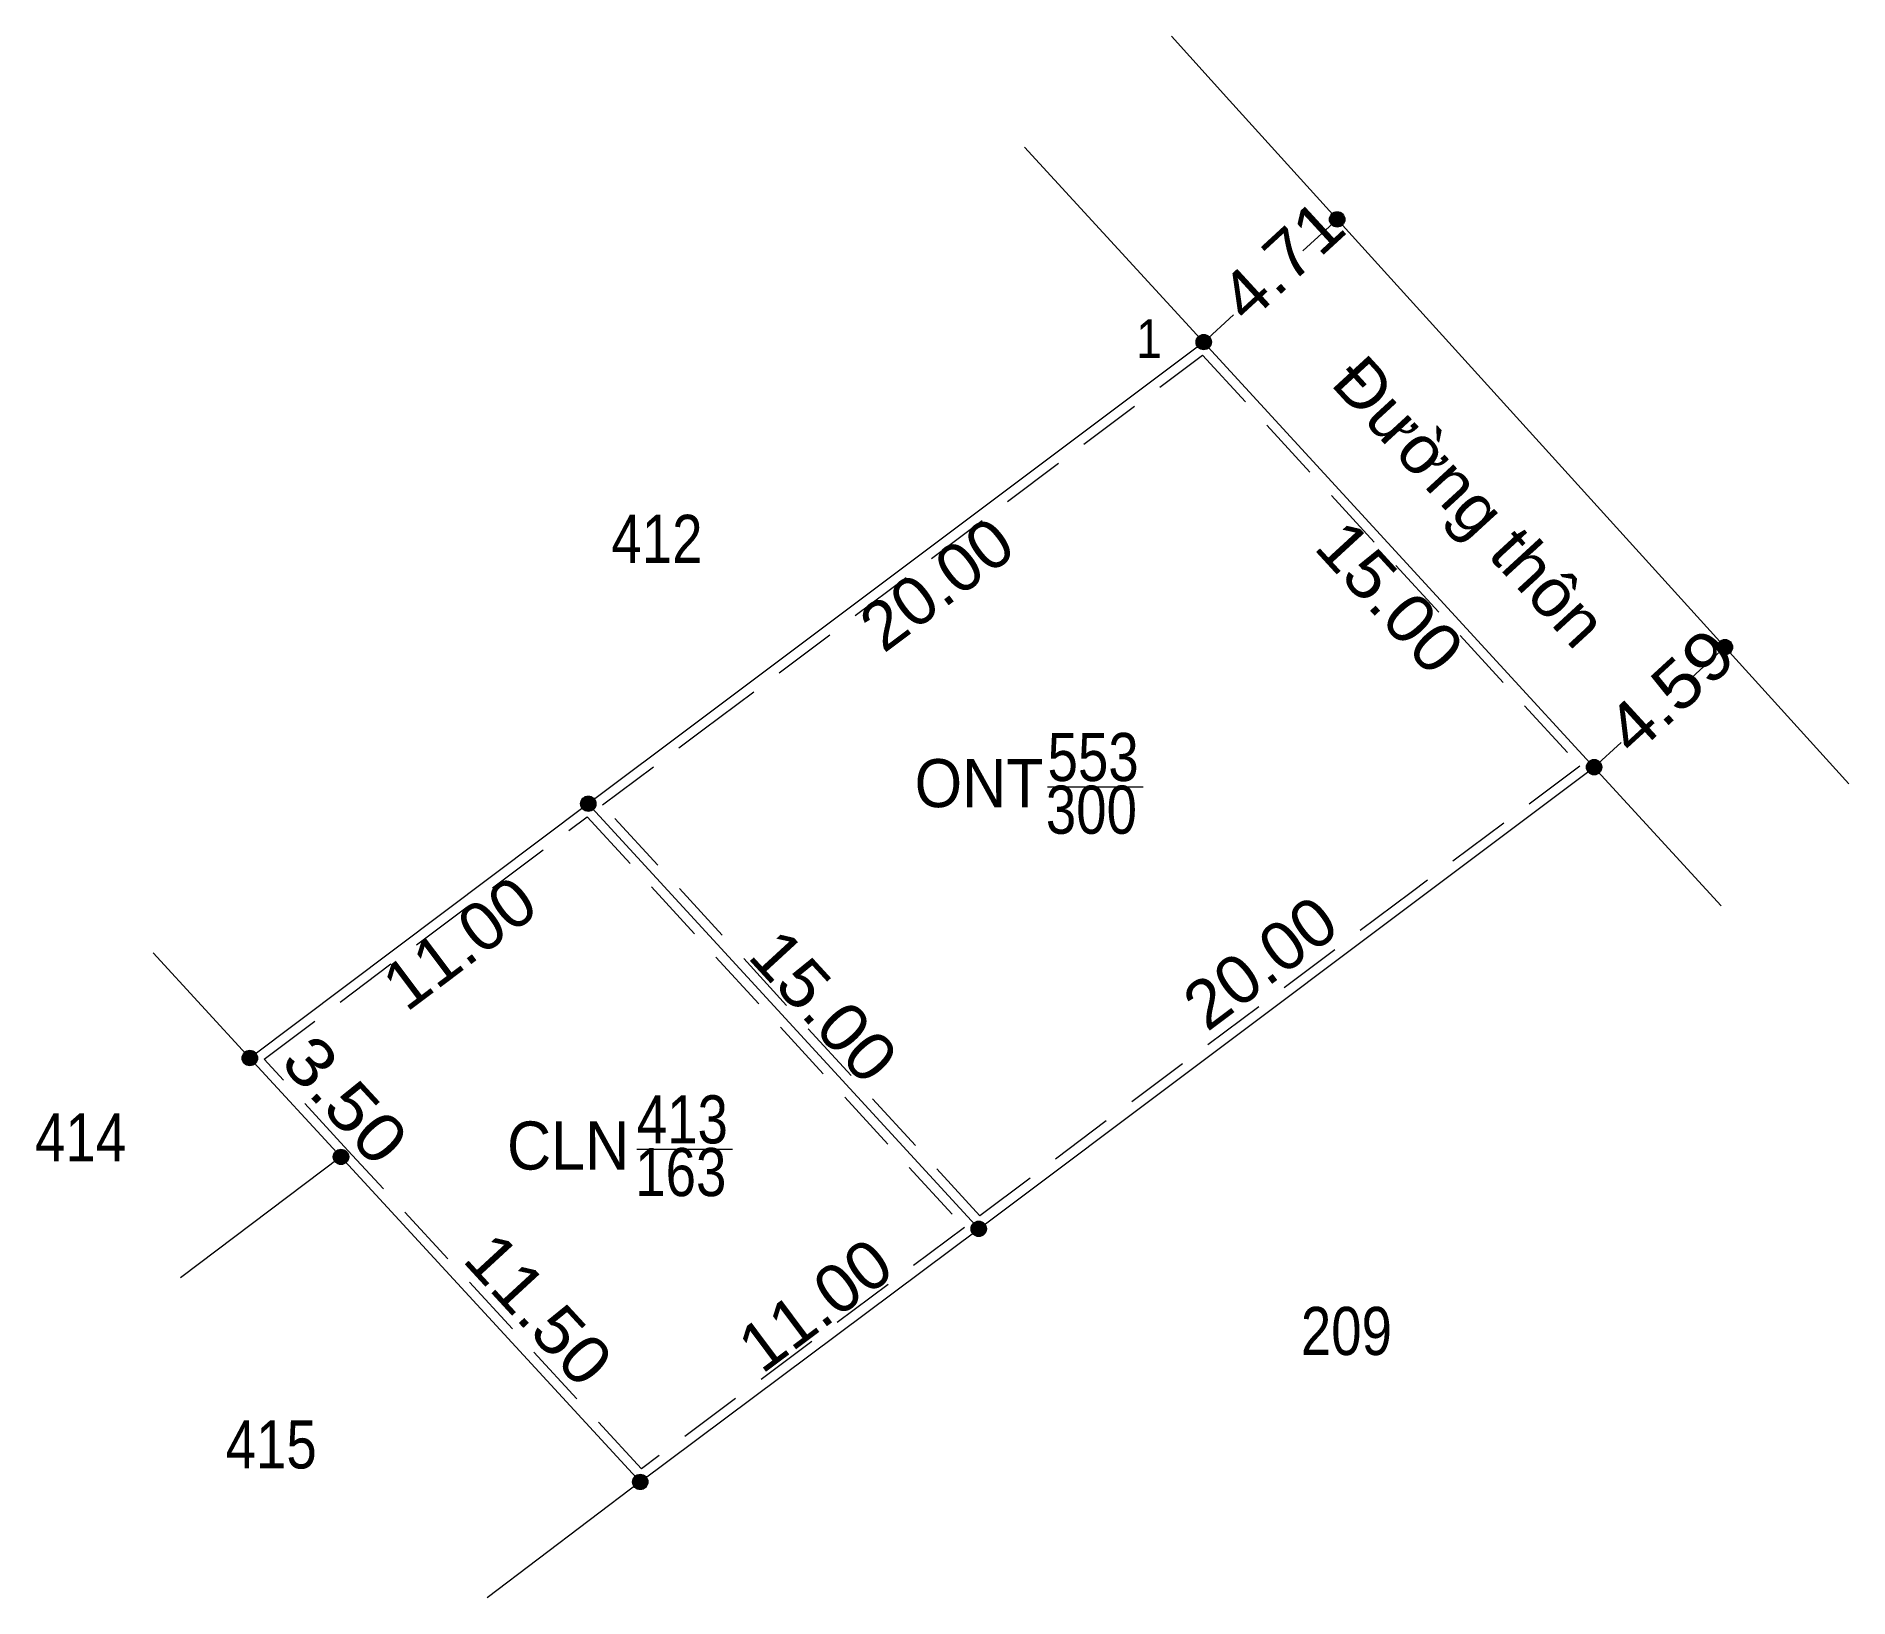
# Model space of a CAD drawing. Header units: metres. Extents: x 550359 to 551197, y 1841202 to 1841535.
# Drawn here: x 551150.32 to 551197.44, y 1841375.07 to 1841415.66 of the extents above; entities that cross this region are included whole.
import ezdxf
from ezdxf.enums import TextEntityAlignment as Align

# ---------------------------------------------------------------- set-up
doc = ezdxf.new("R2010")
doc.units = ezdxf.units.M
doc.header["$LTSCALE"] = 0.55
doc.linetypes.add('DOTTED', pattern=[1.5, 0.3, -1.2])
doc.linetypes.add('MEDIUM_DASHED', pattern=[4.5, 3, -1.5])
for name, color, linetype, lineweight in [('1', 7, 'DOTTED', 13), ('10', 7, 'Continuous', 13), ('63', 7, 'Continuous', 13)]:
    doc.layers.add(name, color=color, linetype=linetype, lineweight=lineweight)

msp = doc.modelspace()

# ---------------------------------------------------------------- texts
at = {"layer": '1'}
for s, rotation, width, p in [('4.71', 42.593, 1.1, (551183.122, 1841409.3689)), ('4.59', 42.541, 1.15, (551193.2174, 1841398.1782))]:
    msp.add_text(s, height=1.25, rotation=rotation, dxfattribs=dict(at, width=width)).set_placement(p, align=Align.CENTER)
for s, width, p in [('412', 0.85, (551166.455, 1841401.97)), ('553', 0.85, (551177.795, 1841396.3)), ('ONT', 0.95, (551174.83, 1841395.62)), ('300', 0.85, (551177.75, 1841394.93)), ('413', 0.85, (551167.115, 1841386.88)), ('414', 0.85, (551151.47, 1841386.41)), ('CLN', 0.95, (551164.145, 1841386.2)), ('163', 0.85, (551167.075, 1841385.51)), ('209', 0.85, (551184.38, 1841381.38)), ('415', 0.85, (551156.425, 1841378.43))]:
    msp.add_text(s, height=1.25, dxfattribs=dict(at, width=width)).set_placement(p, align=Align.CENTER)
at = {"layer": '63', "width": 0.9}
msp.add_text(' 1', height=1, dxfattribs=at).set_placement((551179.58, 1841407.3), align=Align.RIGHT)
at = {"layer": '63'}
for s, rotation, width, p in [('Đường thôn', 312.569, 1.05, (551187.1349, 1841403.1378)), ('20.00', 36.87, 1.05, (551174.105, 1841400.9188)), ('15.00', 312.569, 1.1, (551185.0541, 1841400.6628)), ('11.00', 36.912, 1.05, (551161.6947, 1841391.5906)), ('20.00', 36.87, 1.05, (551182.515, 1841391.0788)), ('15.00', 312.569, 1.1, (551170.3341, 1841390.0328)), ('3.50', 312.682, 1.15, (551157.893, 1841387.5837)), ('11.50', 312.636, 1.1, (551162.922, 1841382.1483)), ('11.00', 36.786, 1.05, (551170.9407, 1841382.1789))]:
    msp.add_text(s, height=1.25, rotation=rotation, dxfattribs=dict(at, width=width)).set_placement(p, align=Align.CENTER)

# ---------------------------------------------------------------- hatches: boundary and pattern name
at = {"layer": '63'}
for points in [[(551184.34, 1841410.9, 1), (551183.94, 1841410.9, 1)], [(551180.87, 1841407.71, 1), (551180.47, 1841407.71, 1)], [(551194.42, 1841399.78, 1), (551194.02, 1841399.78, 1)], [(551191.02, 1841396.66, 1), (551190.62, 1841396.66, 1)], [(551164.87, 1841395.71, 1), (551164.47, 1841395.71, 1)], [(551156.07, 1841389.1, 1), (551155.67, 1841389.1, 1)], [(551158.44, 1841386.53, 1), (551158.04, 1841386.53, 1)], [(551175.02, 1841384.66, 1), (551174.62, 1841384.66, 1)], [(551166.22, 1841378.08, 1), (551165.82, 1841378.08, 1)]]:
    msp.add_hatch(color=256, dxfattribs=at).paths.add_polyline_path(points)

# ---------------------------------------------------------------- linework, layer by layer
at = {"layer": '1', "linetype": 'Continuous'}
for p, q in [((551184.14, 1841410.9), (551183.25, 1841410.08)), ((551181.44, 1841408.42), (551180.67, 1841407.71)), ((551194.22, 1841399.78), (551193.35, 1841398.98)), ((551191.52, 1841397.3), (551190.82, 1841396.66)), ((551164.67, 1841395.71), (551174.82, 1841384.66)), ((551155.87, 1841389.1), (551153.36, 1841391.83))]:
    msp.add_line(p, q, dxfattribs=at)
at = {"layer": '1', "linetype": 'MEDIUM_DASHED'}
for points in [[(551167.65, 1841397.63), (551180.64, 1841407.37), (551190.45, 1841396.69), (551186.06, 1841393.4)], [(551186.06, 1841393.4), (551174.85, 1841385), (551165.04, 1841395.68), (551167.65, 1841397.63)]]:
    msp.add_lwpolyline(points, dxfattribs=at)
msp.add_lwpolyline([(551164.64, 1841395.37), (551174.45, 1841384.69), (551166.05, 1841378.42), (551158.42, 1841386.7), (551156.24, 1841389.07)], close=True, dxfattribs=at)
at = {"layer": '10'}
for p, q in [((551179.83, 1841415.66), (551181.34, 1841413.99)), ((551181.34, 1841413.99), (551197.44, 1841396.23)), ((551176.01, 1841412.78), (551194.12, 1841393.06)), ((551186.21, 1841393.2), (551190.82, 1841396.66)), ((551174.82, 1841384.66), (551186.21, 1841393.2)), ((551158.24, 1841386.53), (551154.07, 1841383.39)), ((551166.02, 1841378.08), (551162.04, 1841375.07))]:
    msp.add_line(p, q, dxfattribs=at)
for points in [[(551180.67, 1841407.71), (551167.5, 1841397.83), (551164.67, 1841395.71)], [(551164.67, 1841395.71), (551155.87, 1841389.1), (551158.24, 1841386.53), (551166.02, 1841378.08), (551174.82, 1841384.66)]]:
    msp.add_lwpolyline(points, dxfattribs=at)
at = {"layer": '63'}
for p, q in [((551176.61, 1841396.15), (551179.1, 1841396.15)), ((551165.93, 1841386.73), (551168.42, 1841386.73)), ((551165.93, 1841386.73), (551168.42, 1841386.73))]:
    msp.add_line(p, q, dxfattribs=at)
for centre in [(551184.14, 1841410.9), (551180.67, 1841407.71), (551194.22, 1841399.78), (551190.82, 1841396.66), (551164.67, 1841395.71), (551155.87, 1841389.1), (551158.24, 1841386.53), (551174.82, 1841384.66), (551166.02, 1841378.08)]:
    msp.add_circle(centre, 0.2, dxfattribs=at)

msp.set_redraw_order([(e.dxf.handle, doc.entitydb.next_handle()) for e in msp.query("TEXT MTEXT ATTDEF DIMENSION ARC_DIMENSION")])  # texts and dimensions are drawn at this point

doc.saveas('drawing.dxf')
